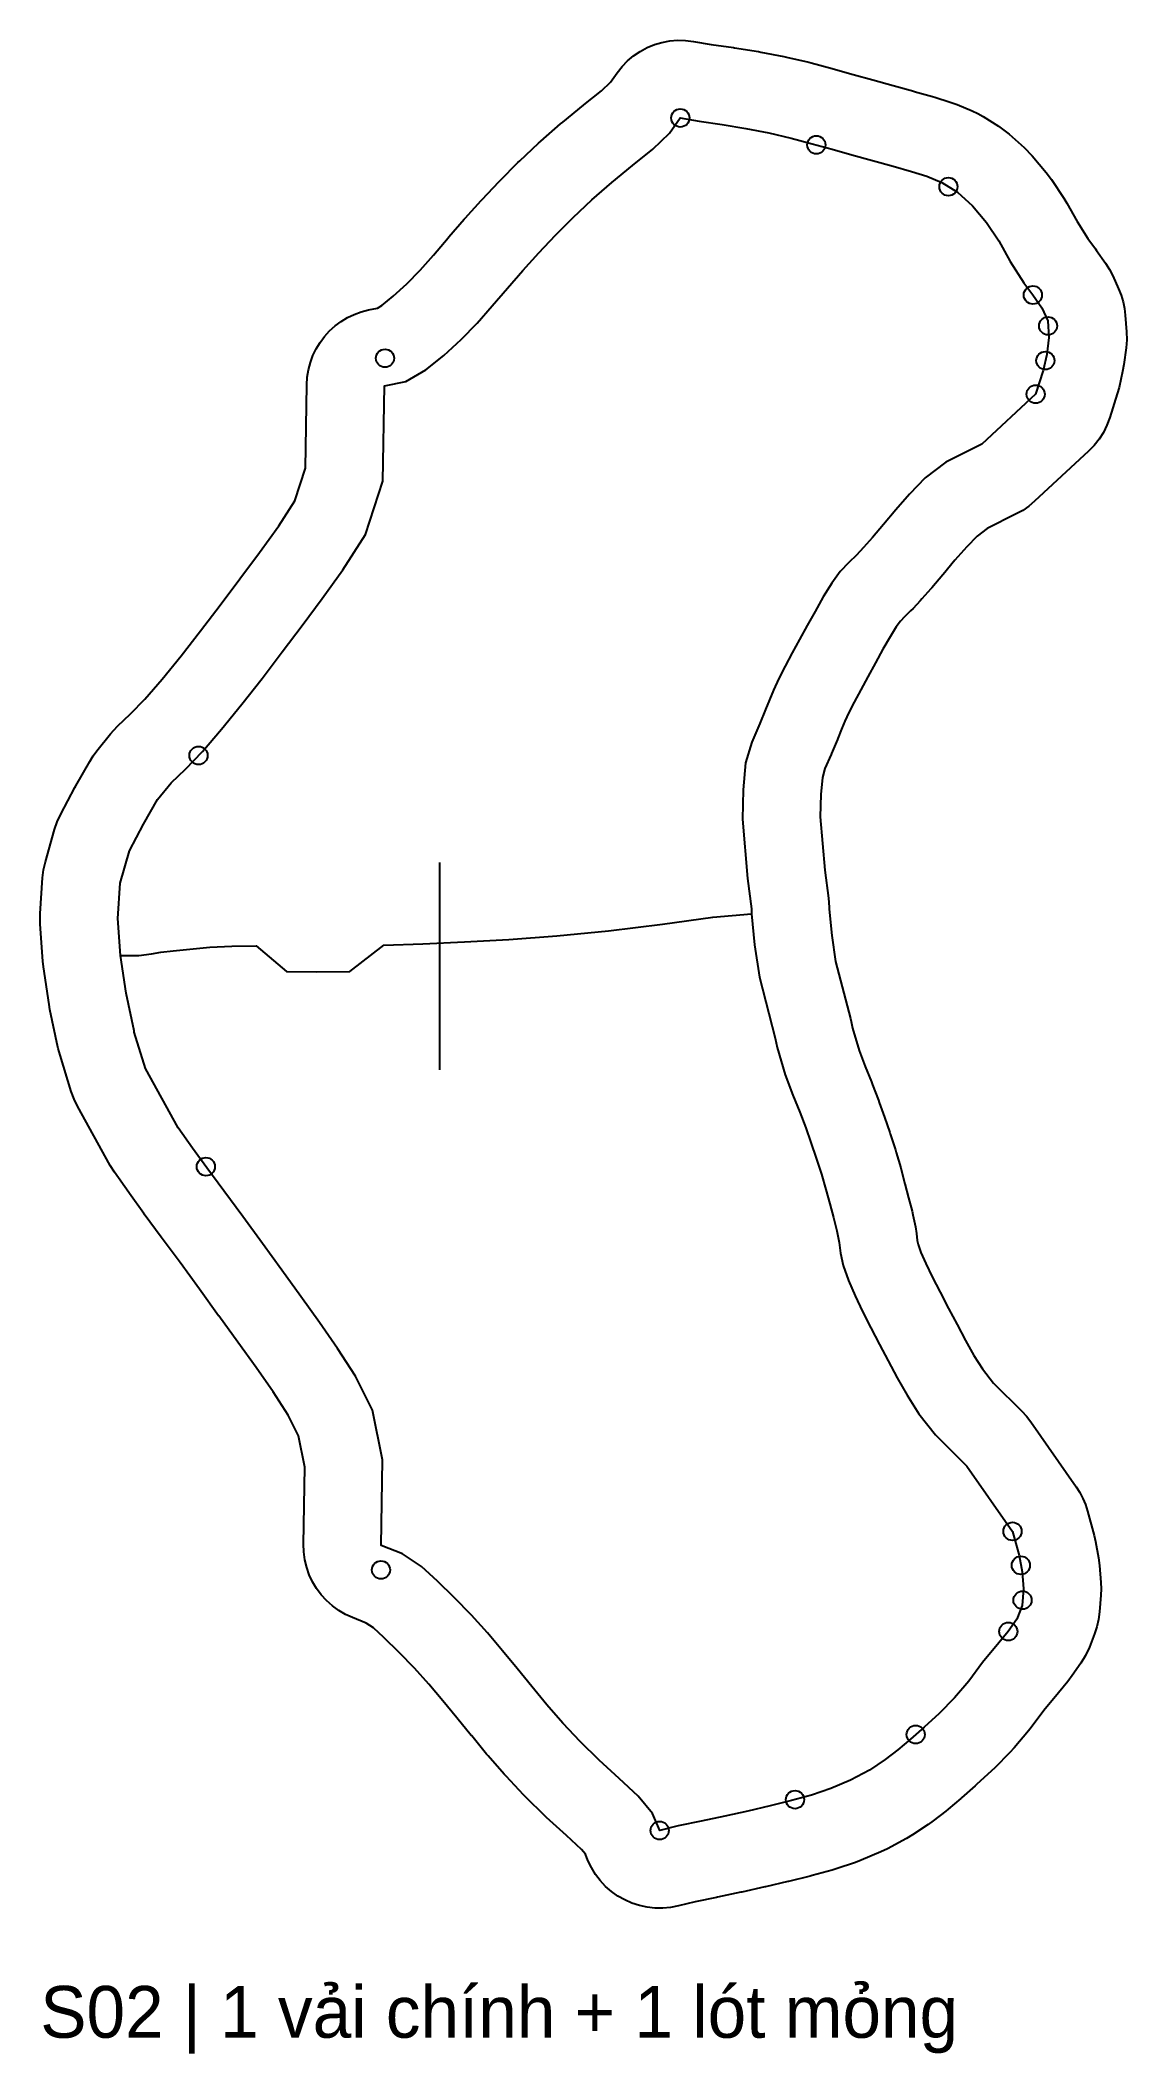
# Model space of a CAD drawing. Header units: millimetres. Extents: x 0 to 995, y -21 to 196.
# Drawn here: x 229.4 to 271.3, y -5.6 to 72.1 of the extents above; entities that cross this region are included whole.
import ezdxf

# ---------------------------------------------------------------- set-up
doc = ezdxf.new("R2010")
doc.units = ezdxf.units.MM
for name, color, linetype in [('CUT', 7, 'Continuous'), ('FOLD', 3, 'Continuous'), ('GRAIN', 8, 'Continuous'), ('LABEL', 7, 'Continuous'), ('NOTCH', 5, 'Continuous'), ('SEW', 1, 'Continuous')]:
    doc.layers.add(name, color=color, linetype=linetype)

msp = doc.modelspace()

# ---------------------------------------------------------------- texts
at = {"layer": 'LABEL'}
msp.add_text('S02 | 1 vải chính + 1 lót mỏng', height=2, dxfattribs=at).set_placement((229.426, -5))

# ---------------------------------------------------------------- linework, layer by layer
at = {"layer": 'CUT'}
msp.add_lwpolyline([(229.799, 34.684), (229.765, 34.875), (229.553, 36.328), (229.53, 36.546), (229.427, 37.971), (229.426, 38.382), (229.517, 39.757), (229.554, 40.07), (229.624, 40.377), (229.975, 41.619), (230.079, 41.923), (230.215, 42.214), (230.763, 43.242), (230.798, 43.307), (231.335, 44.255), (231.465, 44.465), (231.613, 44.664), (232.138, 45.314), (232.409, 45.607), (232.912, 46.084), (233.458, 46.654), (234.123, 47.425), (234.856, 48.326), (235.606, 49.287), (236.36, 50.281), (237.12, 51.298), (237.881, 52.32), (238.624, 53.341), (239.242, 54.309), (239.655, 55.568), (239.708, 58.79), (239.727, 59.078), (239.773, 59.362), (239.846, 59.641), (239.946, 59.912), (240.071, 60.172), (240.221, 60.418), (240.394, 60.649), (240.588, 60.863), (240.801, 61.056), (241.032, 61.229), (241.279, 61.378), (241.539, 61.503), (241.81, 61.603), (242.089, 61.676), (242.433, 61.748), (242.6, 61.845), (243.045, 62.2), (243.569, 62.681), (244.078, 63.203), (244.595, 63.793), (245.162, 64.46), (245.188, 64.49), (245.786, 65.173), (245.82, 65.211), (246.436, 65.892), (246.475, 65.933), (247.118, 66.617), (247.172, 66.673), (247.851, 67.358), (247.926, 67.431), (248.648, 68.109), (248.733, 68.187), (249.502, 68.856), (249.58, 68.922), (250.385, 69.575), (250.395, 69.584), (251.072, 70.129), (251.419, 70.465), (251.68, 70.829), (251.87, 71.067), (252.083, 71.285), (252.317, 71.48), (252.569, 71.651), (252.838, 71.795), (253.12, 71.911), (253.412, 71.997), (253.711, 72.054), (254.015, 72.08), (254.319, 72.075), (254.622, 72.039), (255.309, 71.923), (256.166, 71.797), (256.213, 71.79), (257.129, 71.642), (257.221, 71.625), (258.108, 71.453), (258.218, 71.429), (259.073, 71.229), (259.164, 71.207), (259.98, 70.989), (260.022, 70.977), (260.789, 70.761), (261.541, 70.549), (262.326, 70.33), (263.125, 70.113), (263.147, 70.107), (263.849, 69.909), (263.94, 69.882), (264.528, 69.697), (264.795, 69.598), (265.38, 69.351), (265.593, 69.25), (265.798, 69.134), (266.397, 68.76), (266.606, 68.617), (266.802, 68.457), (267.387, 67.937), (267.693, 67.622), (268.233, 66.978), (268.437, 66.704), (268.909, 65.991), (269.025, 65.799), (269.424, 65.085), (269.843, 64.425), (270.132, 64.035), (270.176, 63.973), (270.523, 63.479), (270.674, 63.24), (270.802, 62.988), (271.03, 62.483), (271.126, 62.24), (271.202, 61.99), (271.255, 61.734), (271.286, 61.475), (271.334, 60.832), (271.341, 60.525), (271.317, 60.218), (271.231, 59.564), (271.183, 59.296), (271.044, 58.68), (270.978, 58.433), (270.687, 57.517), (270.579, 57.227), (270.441, 56.95), (270.276, 56.689), (270.084, 56.446), (269.869, 56.224), (267.787, 54.291), (267.566, 54.105), (267.329, 53.941), (267.077, 53.801), (265.956, 53.245), (265.569, 52.95), (265.171, 52.539), (264.713, 52.012), (264.254, 51.466), (264.244, 51.455), (263.818, 50.954), (263.785, 50.915), (263.439, 50.523), (263.371, 50.448), (263.098, 50.158), (263.002, 50.061), (262.769, 49.836), (262.61, 49.663), (262.449, 49.444), (262.213, 49.066), (261.937, 48.579), (261.648, 48.053), (261.357, 47.521), (261.079, 47.01), (260.825, 46.538), (260.617, 46.134), (260.466, 45.805), (260.339, 45.496), (260.192, 45.131), (260.179, 45.1), (259.956, 44.563), (259.937, 44.518), (259.7, 43.973), (259.598, 43.627), (259.537, 42.975), (259.516, 42.118), (259.688, 40.054), (259.835, 38.969), (259.862, 38.628), (259.863, 38.546), (259.959, 37.54), (260.111, 36.535), (260.682, 34.332), (260.71, 34.217), (260.767, 33.953), (261.018, 33.095), (261.245, 32.479), (261.496, 31.885), (261.539, 31.776), (261.765, 31.176), (261.794, 31.096), (261.991, 30.524), (262.198, 29.929), (262.213, 29.886), (262.417, 29.27), (262.451, 29.16), (262.621, 28.571), (262.641, 28.5), (262.786, 27.948), (262.925, 27.414), (262.926, 27.409), (263.059, 26.899), (263.093, 26.756), (263.188, 26.296), (263.231, 26.036), (263.262, 25.767), (263.296, 25.61), (263.402, 25.307), (263.589, 24.872), (263.836, 24.362), (264.139, 23.774), (264.466, 23.146), (264.794, 22.521), (265.12, 21.91), (265.448, 21.328), (265.773, 20.812), (266.203, 20.266), (267.293, 19.184), (267.474, 18.986), (267.638, 18.773), (269.394, 16.258), (269.533, 16.04), (269.653, 15.811), (269.752, 15.572), (269.83, 15.325), (270.084, 14.388), (270.139, 14.147), (270.254, 13.522), (270.294, 13.222), (270.347, 12.563), (270.357, 12.319), (270.347, 12.076), (270.295, 11.432), (270.257, 11.145), (270.192, 10.862), (270.1, 10.587), (269.9, 10.071), (269.754, 9.754), (269.573, 9.456), (269.241, 8.974), (269.074, 8.754), (268.708, 8.316), (268.14, 7.63), (267.649, 6.971), (267.546, 6.842), (267.001, 6.189), (266.835, 6.007), (266.247, 5.41), (266.128, 5.296), (265.549, 4.769), (265.5, 4.725), (264.965, 4.261), (264.937, 4.237), (264.452, 3.825), (264.36, 3.75), (263.875, 3.37), (263.685, 3.234), (263.079, 2.831), (262.842, 2.689), (262.109, 2.295), (261.858, 2.174), (261.098, 1.852), (260.876, 1.768), (260.129, 1.519), (259.976, 1.473), (259.202, 1.26), (259.123, 1.239), (258.298, 1.036), (258.263, 1.028), (257.401, 0.827), (257.378, 0.822), (256.491, 0.622), (256.459, 0.615), (255.547, 0.42), (255.518, 0.414), (254.695, 0.247), (254.044, 0.086), (253.746, 0.028), (253.444, 0), (253.14, 0.003), (252.839, 0.037), (252.542, 0.101), (252.254, 0.195), (251.976, 0.317), (251.712, 0.467), (251.464, 0.643), (251.236, 0.842), (251.029, 1.064), (250.845, 1.306), (250.687, 1.565), (250.556, 1.839), (250.455, 2.08), (250.303, 2.264), (249.722, 2.803), (248.962, 3.497), (248.886, 3.569), (248.155, 4.285), (248.068, 4.374), (247.395, 5.089), (247.319, 5.175), (246.701, 5.884), (246.647, 5.948), (246.07, 6.65), (246.054, 6.669), (245.503, 7.351), (244.96, 8.008), (244.415, 8.649), (243.865, 9.265), (243.274, 9.872), (242.686, 10.448), (242.281, 10.818), (242.002, 11.003), (241.475, 11.213), (241.201, 11.338), (240.94, 11.491), (240.697, 11.668), (240.472, 11.87), (240.269, 12.093), (240.089, 12.335), (239.934, 12.594), (239.806, 12.868), (239.706, 13.152), (239.636, 13.446), (239.595, 13.745), (239.585, 14.046), (239.63, 17.022), (239.388, 18.234), (238.986, 19.028), (238.406, 19.925), (237.749, 20.869), (237.045, 21.845), (236.313, 22.853), (236.308, 22.86), (235.566, 23.889), (234.825, 24.912), (234.095, 25.892), (234.09, 25.899), (233.438, 26.782), (233.417, 26.811), (232.867, 27.573), (232.838, 27.614), (232.29, 28.402), (232.128, 28.662), (230.864, 30.945), (230.729, 31.221), (230.622, 31.51), (230.188, 32.911), (230.12, 33.172), (230.109, 33.224), (230.108, 33.227), (229.799, 34.684)], close=True, dxfattribs=at)
at = {"layer": 'FOLD'}
msp.add_lwpolyline([(232.522, 36.761), (233.228, 36.761), (233.717, 36.826), (234.074, 36.889), (234.55, 36.945), (235.202, 37.013), (235.966, 37.083), (236.811, 37.128), (237.753, 37.132), (238.926, 36.149), (240.087, 36.138), (241.373, 36.151), (242.684, 37.157), (244.19, 37.218), (245.787, 37.288), (247.499, 37.381), (249.353, 37.52), (251.351, 37.718), (253.43, 37.976), (255.377, 38.242), (256.866, 38.373)], dxfattribs=at)
at = {"layer": 'GRAIN'}
msp.add_line((244.844, 32.346), (244.844, 40.346), dxfattribs=at)
at = {"layer": 'NOTCH'}
for centre in [(254.119, 69.082), (259.369, 68.044), (264.462, 66.431), (267.72, 62.251), (267.72, 62.251), (268.308, 61.058), (242.726, 59.81), (268.203, 59.72), (267.827, 58.423), (235.531, 44.481), (235.815, 28.614), (266.935, 14.541), (242.57, 13.054), (267.257, 13.23), (267.322, 11.886), (266.771, 10.677), (266.771, 10.677), (263.201, 6.702), (258.544, 4.19), (253.323, 2.998)]:
    msp.add_circle(centre, 0.35, dxfattribs=at)
at = {"layer": 'SEW'}
msp.add_lwpolyline([(232.734, 35.307), (232.522, 36.761), (232.42, 38.185), (232.51, 39.56), (232.862, 40.802), (233.41, 41.83), (233.946, 42.778), (234.472, 43.429), (235.029, 43.957), (235.679, 44.637), (236.423, 45.499), (237.202, 46.457), (237.983, 47.458), (238.756, 48.476), (239.524, 49.503), (240.298, 50.542), (241.104, 51.65), (241.975, 53.013), (242.648, 55.065), (242.708, 58.74), (243.523, 58.913), (244.297, 59.362), (244.996, 59.918), (245.659, 60.527), (246.283, 61.168), (246.865, 61.833), (247.446, 62.514), (248.044, 63.197), (248.66, 63.877), (249.303, 64.561), (249.982, 65.246), (250.703, 65.924), (251.472, 66.594), (252.277, 67.247), (253.059, 67.877), (253.699, 68.496), (254.119, 69.082), (254.841, 68.959), (255.732, 68.829), (256.648, 68.68), (257.535, 68.508), (258.391, 68.308), (259.206, 68.09), (259.975, 67.873), (260.732, 67.66), (261.529, 67.438), (262.335, 67.218), (263.038, 67.021), (263.625, 66.836), (264.21, 66.588), (264.81, 66.214), (265.394, 65.695), (265.934, 65.05), (266.406, 64.337), (266.846, 63.548), (267.368, 62.726), (267.72, 62.251), (268.066, 61.757), (268.294, 61.251), (268.342, 60.608), (268.256, 59.955), (268.118, 59.339), (267.827, 58.423), (265.745, 56.489), (264.366, 55.805), (263.571, 55.199), (262.958, 54.567), (262.433, 53.961), (261.959, 53.399), (261.533, 52.898), (261.187, 52.505), (260.914, 52.215), (260.622, 51.932), (260.292, 51.575), (259.963, 51.128), (259.635, 50.601), (259.318, 50.043), (259.017, 49.495), (258.723, 48.958), (258.44, 48.438), (258.169, 47.934), (257.919, 47.447), (257.714, 47.002), (257.559, 46.625), (257.409, 46.251), (257.186, 45.714), (256.876, 45), (256.638, 44.197), (256.54, 43.152), (256.513, 42.03), (256.705, 39.728), (256.862, 38.566), (256.866, 38.373), (256.98, 37.173), (257.168, 35.932), (257.778, 33.579), (257.858, 33.213), (258.168, 32.153), (258.455, 31.376), (258.732, 30.719), (258.958, 30.119), (259.157, 29.542), (259.365, 28.943), (259.569, 28.327), (259.739, 27.738), (259.884, 27.186), (260.023, 26.655), (260.156, 26.144), (260.251, 25.685), (260.299, 25.275), (260.403, 24.796), (260.604, 24.219), (260.86, 23.625), (261.153, 23.02), (261.475, 22.394), (261.807, 21.757), (262.142, 21.117), (262.49, 20.467), (262.87, 19.792), (263.319, 19.079), (263.96, 18.266), (265.178, 17.056), (266.935, 14.541), (267.188, 13.604), (267.303, 12.979), (267.357, 12.319), (267.305, 11.676), (267.104, 11.159), (266.771, 10.677), (266.401, 10.234), (265.781, 9.485), (265.244, 8.766), (264.699, 8.113), (264.11, 7.516), (263.531, 6.989), (262.996, 6.524), (262.511, 6.112), (262.026, 5.733), (261.42, 5.331), (260.687, 4.936), (259.928, 4.614), (259.18, 4.365), (258.406, 4.153), (257.581, 3.95), (256.719, 3.749), (255.832, 3.549), (254.92, 3.354), (254.035, 3.174), (253.323, 2.998), (253.05, 3.649), (252.489, 4.327), (251.755, 5.01), (250.985, 5.712), (250.254, 6.428), (249.582, 7.144), (248.964, 7.853), (248.387, 8.555), (247.826, 9.249), (247.259, 9.936), (246.676, 10.621), (246.059, 11.312), (245.398, 11.99), (244.749, 12.625), (244.135, 13.189), (243.4, 13.676), (242.584, 14), (242.635, 17.297), (242.249, 19.223), (241.591, 20.524), (240.897, 21.597), (240.197, 22.603), (239.476, 23.603), (238.741, 24.615), (237.997, 25.647), (237.243, 26.687), (236.503, 27.682), (235.851, 28.565), (235.301, 29.328), (234.752, 30.116), (233.488, 32.398), (233.054, 33.799), (233.043, 33.851), (232.734, 35.307)], close=True, dxfattribs=at)

msp.set_redraw_order([(e.dxf.handle, doc.entitydb.next_handle()) for e in msp.query("TEXT MTEXT ATTDEF DIMENSION ARC_DIMENSION")])  # texts and dimensions are drawn at this point

doc.saveas('drawing.dxf')
